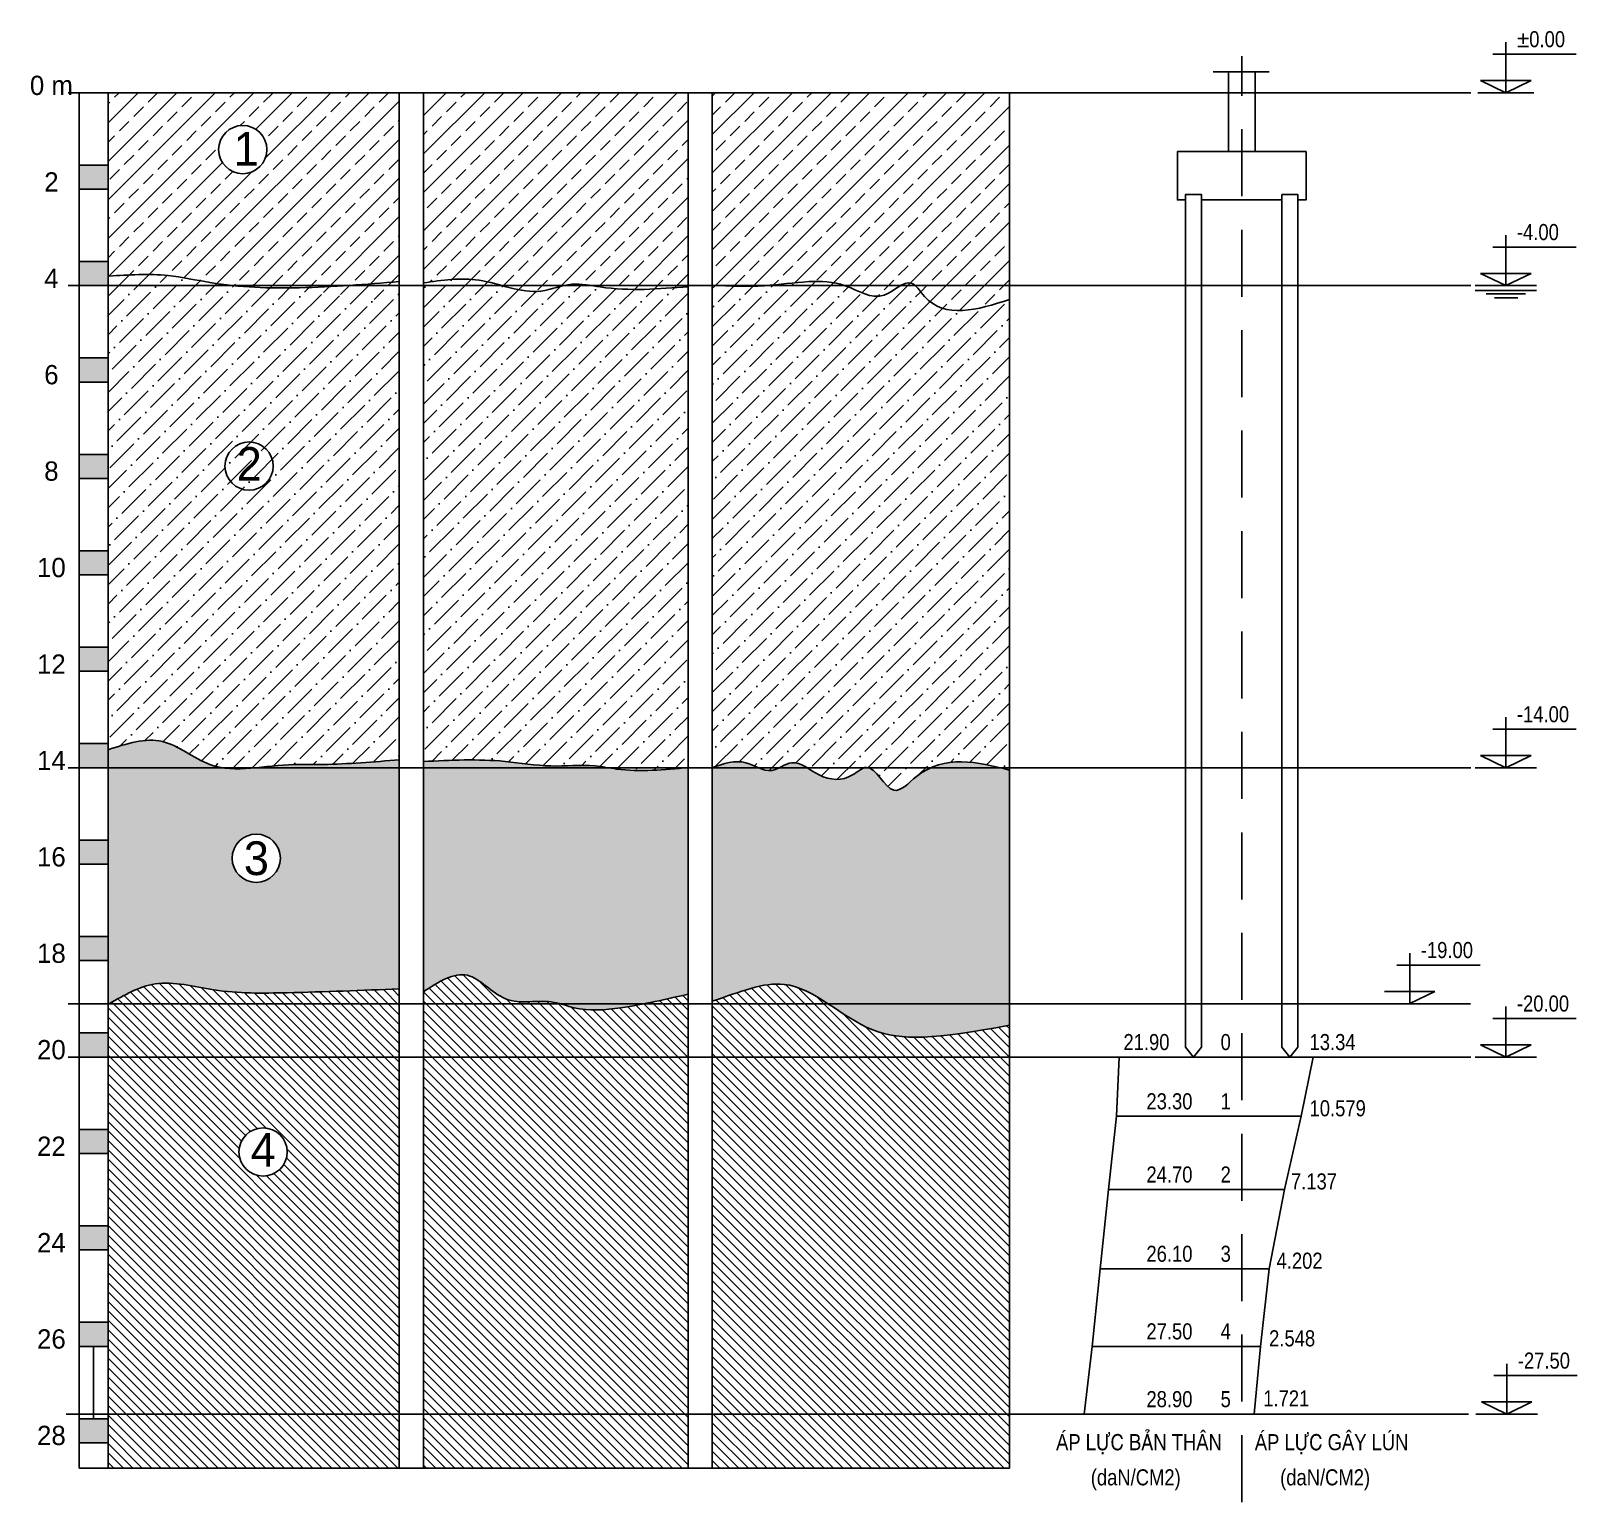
# Model space of a CAD drawing. Extents: x 394 to 18449, y -3793 to 677.
# Drawn here: x 9897.5 to 10186.2, y -1306.9 to -1032.3 of the extents above; entities that cross this region are included whole.
import ezdxf

# ---------------------------------------------------------------- set-up
doc = ezdxf.new("R2010")
doc.units = 0
doc.header["$MEASUREMENT"] = 0
doc.linetypes.add('CENTER2', pattern=[1.125, 0.75, -0.125, 0.125, -0.125])
doc.linetypes.add('HIDDEN', pattern=[0.375, 0.25, -0.125])
for name, color, linetype in [('BAO', 3, 'CONTINUOUS'), ('DUT', 7, 'CENTER2'), ('HATCH', 5, 'CONTINUOUS'), ('TEXT', 7, 'CONTINUOUS'), ('TUONG', 7, 'CONTINUOUS')]:
    doc.layers.add(name, color=color, linetype=linetype)
doc.styles.add('DIM-NEW', font='VHELVCN.TTF')

msp = doc.modelspace()

# ---------------------------------------------------------------- texts
at = {"layer": 'TEXT', "style": 'DIM-NEW'}
for s, p in [('%%p0.00', (10174.955, -1035.361)), ('-4.00', (10174.955, -1071.361)), ('-14.00', (10174.955, -1161.361)), ('-19.00', (10157.012, -1205.382)), ('-20.00', (10174.955, -1215.361)), ('21.90', (10101.5, -1222.556)), ('0', (10119.636, -1222.556)), ('13.34', (10136.24, -1222.556)), ('23.30', (10105.79, -1233.616)), ('1', (10119.636, -1233.616)), ('10.579', (10136.24, -1234.911)), ('24.70', (10105.79, -1247.27)), ('2', (10119.636, -1247.27)), ('7.137', (10132.762, -1248.566)), ('26.10', (10105.79, -1262.069)), ('3', (10119.636, -1262.069)), ('4.202', (10130.08, -1263.365)), ('27.50', (10105.79, -1276.556)), ('4', (10119.636, -1276.556)), ('2.548', (10128.689, -1277.852)), ('-27.50', (10175.118, -1282.011)), ('28.90', (10105.79, -1289.206)), ('5', (10119.636, -1289.206)), ('1.721', (10127.596, -1289.074)), ('AÙP LÖÏC BAÛN THAÂN', (10088.927, -1297.24)), ('AÙP LÖÏC GAÂY LUÙN', (10126.022, -1297.24)), ('(daN/CM2)', (10095.399, -1303.804)), ('(daN/CM2)', (10130.75, -1303.804))]:
    msp.add_text(s, height=3, dxfattribs=at).set_placement(p)
at = {"layer": 'TEXT', "color": 7, "linetype": 'Continuous', "ltscale": 100, "attachment_point": 5}
for s, insert, char_height, width in [('0 m', (9901.372, -1042.502), 3.6, 10.3525), ('1', (9937.74, -1054.341), 6.3, 11.10195), ('2', (9901.372, -1060.502), 3.6, 10.3525), ('4', (9901.372, -1078.502), 3.6, 10.3525), ('6', (9901.372, -1096.502), 3.6, 10.3525), ('2', (9938.298, -1113.143), 6.3, 11.10195), ('8', (9901.372, -1114.502), 3.6, 10.3525), ('10', (9901.372, -1132.502), 3.6, 10.3525), ('12', (9901.372, -1150.502), 3.6, 10.3525), ('14', (9901.372, -1168.502), 3.6, 10.3525), ('16', (9901.372, -1186.502), 3.6, 10.3525), ('3', (9939.639, -1186.779), 6.3, 11.10195), ('18', (9901.372, -1204.502), 3.6, 10.3525), ('20', (9901.372, -1222.502), 3.6, 10.3525), ('4', (9940.907, -1241.173), 6.3, 11.10195), ('22', (9901.372, -1240.502), 3.6, 10.3525), ('24', (9901.372, -1258.502), 3.6, 10.3525), ('26', (9901.372, -1276.502), 3.6, 10.3525), ('28', (9901.372, -1294.502), 3.6, 10.3525)]:
    msp.add_mtext(s, dxfattribs=dict(at, insert=insert, char_height=char_height, width=width))

# ---------------------------------------------------------------- hatches: boundary and pattern name
at = {"layer": 'HATCH', "linetype": 'Continuous', "ltscale": 50}
h = msp.add_hatch(dxfattribs=at)
h.set_pattern_fill('ANSI33', color=5, scale=0.8, style=0)
h.set_pattern_definition([(45, (9879.027, -1369.7916), (-3.5921, 3.5921), []), (45, (9882.619, -1369.7916), (-3.5921, 3.5921), [2.54, -1.27])])
edge = h.paths.add_edge_path()
edge.add_line((9966.322, -1043.852), (9911.948, -1043.852))
edge.add_line((9911.948, -1043.852), (9911.948, -1078.09))
edge.add_line((9911.948, -1078.09), (9912.144, -1078.09))
edge.add_spline(control_points=[(9912.144, -1078.09), (9915.801, -1077.819), (9922.107, -1077.352), (9934.129, -1080.372), (9945.731, -1078.168), (9966.322, -1085.31), (9966.322, -1079.089)], knot_values=[0, 0, 0, 0, 1100.0183158, 1896.5247992, 3568.9928135, 5435.2237238, 5435.2237238, 5435.2237238, 5435.2237238], degree=3, periodic=0)
edge.add_line((9966.322, -1079.089), (9966.322, -1043.852))
h.paths.add_polyline_path([(9932.592, -1054.471, -1), (9941.592, -1054.471, -1)], flags=16)
edge = h.paths.add_edge_path()
edge.add_line((9970.822, -1043.852), (9970.822, -1079.338))
edge.add_spline(control_points=[(9970.822, -1079.338), (9974.292, -1078.835), (9981.678, -1077.765), (9990.896, -1082.299), (9998.318, -1079.02), (10007.534, -1081.062), (10014.776, -1080.49), (10020.25, -1080.057)], knot_values=[0, 0, 0, 0, 1039.6718461, 2213.0081896, 2804.4924174, 3334.6217652, 4977.1490193, 4977.1490193, 4977.1490193, 4977.1490193], degree=3, periodic=0)
edge.add_line((10020.25, -1080.057), (10020.25, -1043.852))
edge.add_line((10020.25, -1043.852), (9970.822, -1043.852))
edge = h.paths.add_edge_path()
edge.add_line((10024.75, -1043.852), (10024.75, -1079.784))
edge.add_spline(control_points=[(10024.75, -1079.784), (10027.995, -1079.93), (10034.019, -1080.201), (10042.25, -1078.907), (10049.818, -1079.158), (10056.156, -1083.768), (10061.617, -1077.648), (10066.85, -1086.628), (10074.22, -1084.343), (10080.243, -1082.475)], knot_values=[0, 0, 0, 0, 971.8304736, 1804.5590382, 2487.257657, 3236.9437478, 3788.0228912, 4143.2702773, 5731.3356311, 5731.3356311, 5731.3356311, 5731.3356311], degree=3, periodic=0)
edge.add_line((10080.243, -1082.475), (10080.243, -1043.852))
edge.add_line((10080.243, -1043.852), (10024.75, -1043.852))
h.paths.add_polyline_path([(9933.91, -1049.616), (9941.57, -1049.616), (9941.57, -1059.066), (9933.91, -1059.066)], flags=24)
at = {"layer": 'HATCH', "ltscale": 100}
h = msp.add_hatch(color=256, dxfattribs=at)
h.paths.add_polyline_path([(9906.548, -1057.352), (9906.548, -1061.852), (9911.948, -1061.852), (9911.948, -1057.352)])
h.paths.add_polyline_path([(9906.548, -1079.852), (9911.948, -1079.852), (9911.948, -1075.352), (9906.548, -1075.352)])
h.paths.add_polyline_path([(9906.548, -1093.352), (9906.548, -1097.852), (9911.948, -1097.852), (9911.948, -1093.352)])
h.paths.add_polyline_path([(9906.548, -1111.352), (9906.548, -1115.852), (9911.948, -1115.852), (9911.948, -1111.352)])
at = {"layer": 'HATCH', "linetype": 'Continuous', "ltscale": 50}
h = msp.add_hatch(dxfattribs=at)
h.set_pattern_fill('ANSI36', color=5, scale=0.8, style=0)
h.set_pattern_definition([(45, (9879.0269, -1369.7916), (1.347038, 4.93914), [6.35, -1.27, 0, -1.27])])
edge = h.paths.add_edge_path()
edge.add_spline(control_points=[(9966.322, -1079.089), (9966.322, -1085.31), (9945.731, -1078.168), (9934.129, -1080.372), (9922.107, -1077.352), (9915.801, -1077.819), (9912.144, -1078.09)], knot_values=[0, 0, 0, 0, 1866.2286637, 3538.6966779, 4335.2031614, 5435.2214772, 5435.2214772, 5435.2214772, 5435.2214772], degree=3, periodic=0)
edge.add_line((9912.144, -1078.09), (9911.948, -1078.09))
edge.add_line((9911.948, -1078.09), (9911.948, -1166.488))
edge.add_spline(control_points=[(9911.948, -1166.488), (9915.435, -1165.352), (9922.252, -1163.131), (9932.292, -1172.032), (9942.053, -1169.15), (9949.054, -1169.246), (9955.649, -1169.269), (9961.553, -1168.764), (9966.322, -1168.356)], knot_values=[0, 0, 0, 0, 1026.5051945, 2006.9758431, 3573.1029249, 3772.4282644, 4114.1287932, 5549.0963304, 5549.0963304, 5549.0963304, 5549.0963304], degree=3, periodic=0)
edge.add_line((9966.322, -1168.356), (9966.322, -1079.089))
edge = h.paths.add_edge_path()
edge.add_spline(control_points=[(10020.25, -1080.057), (10014.776, -1080.49), (10007.534, -1081.062), (9998.318, -1079.02), (9990.896, -1082.299), (9981.678, -1077.765), (9974.292, -1078.835), (9970.822, -1079.338)], knot_values=[0, 0, 0, 0, 1642.5272541, 2172.656602, 2764.1408297, 3937.4771732, 4977.1490193, 4977.1490193, 4977.1490193, 4977.1490193], degree=3, periodic=0)
edge.add_line((9970.822, -1079.338), (9970.822, -1168.696))
edge.add_spline(control_points=[(9970.822, -1168.696), (9975.913, -1168.44), (9983.873, -1168.04), (9994.467, -1169.936), (10001.476, -1169.1), (10009.923, -1170.804), (10015.761, -1170.241), (10020.25, -1169.807)], knot_values=[0, 0, 0, 0, 1523.5433015, 2382.0472701, 3207.8235169, 3610.5140945, 4951.4336438, 4951.4336438, 4951.4336438, 4951.4336438], degree=3, periodic=0)
edge.add_line((10020.25, -1169.807), (10020.25, -1080.057))
edge = h.paths.add_edge_path()
edge.add_spline(control_points=[(10024.75, -1169.786), (10026.852, -1169.085), (10030.633, -1167.823), (10035.513, -1171.535), (10040.107, -1167.56), (10044.659, -1172.077), (10050.041, -1172.431), (10054.633, -1167.929), (10058.011, -1176.586), (10066.43, -1166.859), (10074.202, -1168.79), (10080.243, -1170.291)], knot_values=[0, 0, 0, 0, 631.3555039, 1135.8994079, 1532.4660355, 2093.2782922, 2719.7291995, 3012.8370055, 3679.789465, 4177.7839788, 5916.5544536, 5916.5544536, 5916.5544536, 5916.5544536], degree=3, periodic=0)
edge.add_line((10080.243, -1170.291), (10080.243, -1082.475))
edge.add_spline(control_points=[(10080.243, -1082.475), (10074.22, -1084.343), (10066.85, -1086.628), (10061.617, -1077.648), (10056.156, -1083.768), (10049.818, -1079.158), (10042.25, -1078.907), (10034.019, -1080.201), (10027.995, -1079.93), (10024.75, -1079.784)], knot_values=[0, 0, 0, 0, 1588.0653538, 1943.3127399, 2494.3918833, 3244.0779741, 3926.7765929, 4759.5051575, 5731.3356311, 5731.3356311, 5731.3356311, 5731.3356311], degree=3, periodic=0)
edge.add_line((10024.75, -1079.784), (10024.75, -1169.786))
h.paths.add_polyline_path([(9934.623, -1108.418), (9941.973, -1108.418), (9941.973, -1117.868), (9934.623, -1117.868)], flags=24)
at = {"layer": 'HATCH', "ltscale": 100}
h = msp.add_hatch(color=256, dxfattribs=at)
h.paths.add_polyline_path([(9911.948, -1133.852), (9911.948, -1129.352), (9906.548, -1129.352), (9906.548, -1133.852)])
h.paths.add_polyline_path([(9911.948, -1151.852), (9911.948, -1147.352), (9906.548, -1147.352), (9906.548, -1151.852)])
h.paths.add_polyline_path([(9911.948, -1169.852), (9911.948, -1165.352), (9906.548, -1165.352), (9906.548, -1169.852)])
h.paths.add_polyline_path([(9911.948, -1187.852), (9911.948, -1183.352), (9906.548, -1183.352), (9906.548, -1187.852)])
h.paths.add_polyline_path([(9906.548, -1201.352), (9906.548, -1205.852), (9911.948, -1205.852), (9911.948, -1201.352)])
h.paths.add_polyline_path([(9906.548, -1219.352), (9906.548, -1223.852), (9911.948, -1223.852), (9911.948, -1219.352)])
h.paths.add_polyline_path([(9906.548, -1237.352), (9906.548, -1241.852), (9911.948, -1241.852), (9911.948, -1237.352)])
at = {"layer": 'HATCH', "linetype": 'Continuous', "ltscale": 50}
h = msp.add_hatch(dxfattribs=at)
h.set_pattern_fill('AR-SAND', color=5, scale=0.06, style=0)
h.set_pattern_definition([(37.5, (9380.4498, -1609.5616), (-0.096002, 2.9364794), [0, -2.31648, 0, -2.5908, 0, -2.4765]), (7.5, (9380.45, -1609.5616), (2.69714, 4.30095), [0, -1.24968, 0, -2.08788, 0, -0.8001]), (327.5, (9378.5753, -1609.5616), (4.745954, 0.008623), [0, -0.762, 0, -2.7432, 0, -3.5814]), (317.5, (9378.5753, -1609.5616), (4.581339, 1.337576), [0, -0.381, 0, -1.79832, 0, -2.0574])])
edge = h.paths.add_edge_path()
edge.add_spline(control_points=[(9966.322, -1168.356), (9961.553, -1168.764), (9955.649, -1169.269), (9949.054, -1169.246), (9942.053, -1169.15), (9932.292, -1172.032), (9922.252, -1163.131), (9915.435, -1165.352), (9911.948, -1166.488)], knot_values=[0, 0, 0, 0, 1434.9675372, 1776.668066, 1975.9934055, 3542.1204873, 4522.5911359, 5549.0963304, 5549.0963304, 5549.0963304, 5549.0963304], degree=3, periodic=0)
edge.add_line((9911.948, -1166.488), (9911.948, -1213.923))
edge.add_line((9911.948, -1213.923), (9912.144, -1213.923))
edge.add_spline(control_points=[(9912.144, -1213.923), (9914.948, -1212.295), (9921.048, -1208.754), (9932.641, -1212.056), (9947.755, -1211.864), (9959.323, -1211.406), (9966.322, -1211.129)], knot_values=[0, 0, 0, 0, 935.6283035, 2035.8015039, 3405.2974843, 5502.5601025, 5502.5601025, 5502.5601025, 5502.5601025], degree=3, periodic=0)
edge.add_line((9966.322, -1211.129), (9966.322, -1168.356))
h.paths.add_polyline_path([(9935.117, -1186.745, -1), (9944.117, -1186.745, -1)], flags=16)
edge = h.paths.add_edge_path()
edge.add_spline(control_points=[(10024.75, -1213.415), (10029.95, -1211.709), (10040.415, -1207.127), (10053.115, -1221.283), (10066.194, -1220.535), (10080.243, -1217.901)], knot_values=[0, 0, 0, 0, 1440.8001848, 3507.2279209, 5342.6785376, 5342.6785376, 5342.6785376, 5342.6785376], degree=3, periodic=0)
edge.add_line((10080.243, -1217.901), (10080.243, -1170.291))
edge.add_spline(control_points=[(10080.243, -1170.291), (10074.202, -1168.79), (10066.43, -1166.859), (10058.011, -1176.586), (10054.633, -1167.929), (10050.041, -1172.431), (10044.659, -1172.077), (10040.107, -1167.56), (10035.513, -1171.535), (10030.633, -1167.823), (10026.852, -1169.085), (10024.75, -1169.786)], knot_values=[0, 0, 0, 0, 1738.7704747, 2236.7649886, 2903.7174481, 3196.8252541, 3823.2761613, 4384.0884181, 4780.6550456, 5285.1989497, 5916.5544536, 5916.5544536, 5916.5544536, 5916.5544536], degree=3, periodic=0)
edge.add_line((10024.75, -1169.786), (10024.75, -1213.415))
edge = h.paths.add_edge_path()
edge.add_spline(control_points=[(10020.25, -1169.807), (10015.761, -1170.241), (10009.923, -1170.804), (10001.476, -1169.1), (9994.467, -1169.936), (9983.873, -1168.04), (9975.913, -1168.44), (9970.822, -1168.696)], knot_values=[0, 0, 0, 0, 1340.9195493, 1743.6101269, 2569.3863737, 3427.8903423, 4951.4336438, 4951.4336438, 4951.4336438, 4951.4336438], degree=3, periodic=0)
edge.add_line((9970.822, -1168.696), (9970.822, -1211.655))
edge.add_spline(control_points=[(9970.822, -1211.655), (9973.67, -1209.819), (9979.213, -1206.245), (9985.902, -1214.978), (9993.611, -1212.705), (10000.424, -1215.454), (10009.139, -1214.683), (10016.107, -1213.061), (10020.25, -1212.096)], knot_values=[0, 0, 0, 0, 878.2806673, 1709.48727, 2620.8665966, 3004.6573502, 3879.8884135, 5163.805421, 5163.805421, 5163.805421, 5163.805421], degree=3, periodic=0)
edge.add_line((10020.25, -1212.096), (10020.25, -1169.807))
h.paths.add_polyline_path([(9935.923, -1181.966), (9943.355, -1181.966), (9943.355, -1191.592), (9935.923, -1191.592)], flags=24)
h = msp.add_hatch(dxfattribs=at)
h.set_pattern_fill('ANSI31', color=5, scale=10, angle=90, style=0)
h.set_pattern_definition([(135, (848.403, 0), (-0.88388348, -0.88388348), [])])
edge = h.paths.add_edge_path()
edge.add_spline(control_points=[(9966.322, -1211.129), (9959.323, -1211.406), (9947.755, -1211.864), (9932.641, -1212.056), (9921.048, -1208.754), (9914.948, -1212.295), (9912.144, -1213.923)], knot_values=[0, 0, 0, 0, 2097.2626182, 3466.7585987, 4566.931799, 5502.5601025, 5502.5601025, 5502.5601025, 5502.5601025], degree=3, periodic=0)
edge.add_line((9911.948, -1214.036), (9911.948, -1300.602))
edge.add_line((9911.948, -1300.602), (9966.322, -1300.602))
edge.add_line((9966.322, -1300.602), (9966.322, -1211.129))
h.paths.add_polyline_path([(9936.385, -1241.572, -1), (9945.385, -1241.572, -1)], flags=16)
edge = h.paths.add_edge_path()
edge.add_line((9970.822, -1300.602), (10020.25, -1300.602))
edge.add_line((10020.25, -1300.602), (10020.25, -1212.096))
edge.add_spline(control_points=[(10020.25, -1212.096), (10016.107, -1213.061), (10009.139, -1214.683), (10000.424, -1215.454), (9993.611, -1212.705), (9985.902, -1214.978), (9979.213, -1206.245), (9973.67, -1209.819), (9970.822, -1211.655)], knot_values=[0, 0, 0, 0, 1283.9170075, 2159.1480708, 2542.9388244, 3454.318151, 4285.5247537, 5163.805421, 5163.805421, 5163.805421, 5163.805421], degree=3, periodic=0)
edge.add_line((9970.822, -1211.655), (9970.822, -1300.602))
edge = h.paths.add_edge_path()
edge.add_line((10024.75, -1300.602), (10080.243, -1300.602))
edge.add_line((10080.243, -1300.602), (10080.243, -1217.901))
edge.add_spline(control_points=[(10080.243, -1217.901), (10066.194, -1220.535), (10053.115, -1221.283), (10040.415, -1207.127), (10029.95, -1211.709), (10024.75, -1213.415)], knot_values=[0, 0, 0, 0, 1835.4506167, 3901.8783527, 5342.6785376, 5342.6785376, 5342.6785376, 5342.6785376], degree=3, periodic=0)
edge.add_line((10024.75, -1213.415), (10024.75, -1300.602))
h.paths.add_polyline_path([(9937.232, -1236.448), (9944.582, -1236.448), (9944.582, -1245.898), (9937.232, -1245.898)], flags=24)

# ---------------------------------------------------------------- linework, layer by layer
at = {"layer": 'BAO', "ltscale": 100}
for p, q in [((9906.548, -1043.852), (9911.948, -1043.852)), ((9906.548, -1043.852), (9906.548, -1300.602)), ((9911.948, -1043.852), (9966.322, -1043.852)), ((9911.948, -1043.852), (9911.948, -1300.602)), ((9966.322, -1043.852), (9966.322, -1300.602)), ((9970.822, -1043.852), (10020.25, -1043.852)), ((9970.822, -1043.852), (9970.822, -1300.602)), ((10020.25, -1043.852), (10020.25, -1300.602)), ((10024.75, -1043.852), (10024.75, -1300.602)), ((10024.75, -1043.852), (10080.243, -1043.852)), ((10080.243, -1300.602), (10080.243, -1043.852)), ((9906.548, -1057.352), (9911.948, -1057.352)), ((9906.548, -1061.852), (9911.948, -1061.852)), ((9906.548, -1075.352), (9911.948, -1075.352)), ((9906.548, -1079.852), (9911.948, -1079.852)), ((9906.548, -1093.352), (9911.948, -1093.352)), ((9906.548, -1097.852), (9911.948, -1097.852)), ((9906.548, -1111.352), (9911.948, -1111.352)), ((9906.548, -1115.852), (9911.948, -1115.852)), ((9906.548, -1129.352), (9911.948, -1129.352)), ((9906.548, -1133.852), (9911.948, -1133.852)), ((9906.548, -1147.352), (9911.948, -1147.352)), ((9906.548, -1151.852), (9911.948, -1151.852)), ((9906.548, -1165.352), (9911.948, -1165.352)), ((9906.548, -1169.852), (9911.948, -1169.852)), ((9906.548, -1183.352), (9911.948, -1183.352)), ((9906.548, -1187.852), (9911.948, -1187.852)), ((9906.548, -1201.352), (9911.948, -1201.352)), ((9906.548, -1205.852), (9911.948, -1205.852)), ((9906.548, -1219.352), (9911.948, -1219.352)), ((9906.548, -1223.852), (9911.948, -1223.852)), ((9906.548, -1237.352), (9911.948, -1237.352)), ((9906.548, -1241.852), (9911.948, -1241.852)), ((9906.548, -1255.352), (9911.948, -1255.352)), ((9906.548, -1259.852), (9911.948, -1259.852)), ((9906.548, -1273.352), (9911.948, -1273.352)), ((9906.548, -1277.852), (9911.948, -1277.852)), ((9906.548, -1291.352), (9911.948, -1291.352)), ((9906.548, -1295.852), (9911.948, -1295.852)), ((9906.548, -1300.602), (10080.243, -1300.602))]:
    msp.add_line(p, q, dxfattribs=at)
at = {"layer": 'BAO', "color": 3, "linetype": 'Continuous', "ltscale": 100}
msp.add_lwpolyline([(9912.144, -1078.09), (9911.948, -1078.09)], dxfattribs=at)
at = {"layer": 'BAO', "color": 3, "linetype": 'Continuous', "ltscale": 50}
for points in [[(9912.144, -1213.923), (9911.948, -1213.923)], [(9912.144, -1213.923), (9912.144, -1213.923)]]:
    msp.add_lwpolyline(points, dxfattribs=at)
at = {"layer": 'BAO', "ltscale": 100, "end_tangent": (0, 1)}
msp.add_spline([(9912.144, -1078.09), (9923.144, -1077.974), (9931.001, -1079.282), (9947.697, -1080.264), (9966.322, -1079.089)], degree=3, dxfattribs=at)
at = {"layer": 'BAO', "ltscale": 100}
for points in [[(9970.822, -1079.338), (9981.207, -1078.855), (9992.768, -1080.864), (9998.548, -1079.609), (10003.825, -1080.111), (10020.25, -1080.057)], [(10024.75, -1079.784), (10034.468, -1079.871), (10042.761, -1079.118), (10049.547, -1079.871), (10056.835, -1081.629), (10061.861, -1079.369), (10064.374, -1081.88), (10080.243, -1082.475)], [(9911.948, -1166.488), (9922.1, -1164.969), (9930.928, -1169.237), (9946.589, -1169.237), (9948.582, -1169.237), (9951.999, -1169.237), (9966.322, -1168.356)], [(9970.822, -1168.696), (9986.057, -1168.668), (9994.6, -1169.521), (10002.858, -1169.521), (10006.844, -1170.09), (10020.25, -1169.807)], [(10024.75, -1169.786), (10031.004, -1168.922), (10035.845, -1170.344), (10039.547, -1168.922), (10044.672, -1171.198), (10050.937, -1171.198), (10053.5, -1169.775), (10058.625, -1174.043), (10062.896, -1171.482), (10080.243, -1170.291)], [(9970.822, -1211.655), (9979.054, -1208.594), (9986.123, -1212.966), (9995.212, -1213.639), (9998.915, -1214.648), (10007.667, -1214.648), (10020.25, -1212.096)], [(9912.144, -1213.923), (9920.73, -1210.205), (9931.677, -1211.299), (9945.361, -1211.846), (9966.322, -1211.129)]]:
    msp.add_spline(points, degree=3, dxfattribs=at)
msp.add_open_spline([(10024.75, -1213.415), (10029.95, -1211.709), (10040.415, -1207.127), (10053.115, -1221.283), (10066.194, -1220.535), (10080.243, -1217.901)], degree=3, knots=[0, 0, 0, 0, 1440.8001848, 3507.2279209, 5342.6785376, 5342.6785376, 5342.6785376, 5342.6785376], dxfattribs=at)
at = {"layer": 'DUT', "color": 9, "linetype": 'HIDDEN', "ltscale": 50}
msp.add_line((10123.582, -1306.92), (10123.582, -1037.028), dxfattribs=at)
at = {"layer": 'HATCH', "color": 5, "linetype": 'Continuous', "ltscale": 100}
for points in [[(9906.548, -1255.352), (9911.948, -1255.352), (9906.548, -1259.852), (9911.948, -1259.852)], [(9906.548, -1273.352), (9911.948, -1273.352), (9906.548, -1277.852), (9911.948, -1277.852)], [(9906.548, -1291.352), (9911.948, -1291.352), (9906.548, -1295.852), (9911.948, -1295.852)]]:
    msp.add_solid(points, dxfattribs=at)
at = {"layer": 'TEXT', "color": 7, "linetype": 'Continuous', "ltscale": 100}
for centre in [(9937.092, -1054.471), (9938.276, -1113.542), (9939.617, -1186.745), (9940.885, -1241.572)]:
    msp.add_circle(centre, 4.5, dxfattribs=at)
at = {"layer": 'TUONG'}
for p, q in [((10172.882, -1034.44), (10172.882, -1043.852)), ((10170.474, -1036.657), (10186.022, -1036.657)), ((10118.247, -1039.925), (10128.723, -1039.925)), ((10121.082, -1039.925), (10121.082, -1054.852)), ((10126.082, -1039.925), (10126.082, -1054.852)), ((10172.882, -1043.852), (10168.161, -1041.578)), ((10168.161, -1041.578), (10172.882, -1041.578)), ((10172.882, -1043.852), (10177.604, -1041.578)), ((10177.604, -1041.578), (10172.882, -1041.578)), ((10172.882, -1041.578), (10172.882, -1043.852)), ((9904.523, -1043.852), (10166.346, -1043.852)), ((10167.631, -1043.852), (10178.134, -1043.852)), ((10172.882, -1070.44), (10172.882, -1079.852)), ((10170.474, -1072.657), (10186.022, -1072.657)), ((10172.882, -1079.852), (10168.161, -1077.578)), ((10168.161, -1077.578), (10172.882, -1077.578)), ((10172.882, -1079.852), (10177.604, -1077.578)), ((10177.604, -1077.578), (10172.882, -1077.578)), ((10172.882, -1077.578), (10172.882, -1079.852)), ((9904.523, -1079.852), (10166.346, -1079.852)), ((10167.13, -1079.852), (10178.635, -1079.852)), ((10167.13, -1080.781), (10178.635, -1080.781)), ((10169.225, -1081.401), (10176.558, -1081.401)), ((10170.759, -1082.13), (10175.098, -1082.13)), ((10170.474, -1162.657), (10186.022, -1162.657)), ((10172.882, -1160.44), (10172.882, -1169.852)), ((10168.161, -1167.578), (10172.882, -1167.578)), ((10172.882, -1169.852), (10168.161, -1167.578)), ((10172.882, -1167.578), (10172.882, -1169.852)), ((10177.604, -1167.578), (10172.882, -1167.578)), ((10172.882, -1169.852), (10177.604, -1167.578)), ((9904.523, -1169.852), (10166.346, -1169.852)), ((10167.13, -1169.852), (10178.635, -1169.852)), ((10154.939, -1204.461), (10154.939, -1213.873)), ((10152.531, -1206.677), (10168.079, -1206.677)), ((10150.218, -1211.599), (10154.939, -1211.599)), ((10154.939, -1213.873), (10159.661, -1211.599)), ((10159.661, -1211.599), (10154.939, -1211.599)), ((10154.939, -1211.599), (10154.939, -1213.873)), ((9904.489, -1213.923), (10166.312, -1213.923)), ((10172.882, -1214.44), (10172.882, -1223.852)), ((10170.474, -1216.657), (10186.022, -1216.657)), ((10114.582, -1223.852), (10113.082, -1221.993)), ((10114.582, -1223.852), (10116.082, -1221.993)), ((10132.582, -1223.852), (10131.082, -1221.993)), ((10132.582, -1223.852), (10134.082, -1221.993)), ((10172.882, -1223.852), (10168.161, -1221.578)), ((10168.161, -1221.578), (10172.882, -1221.578)), ((10172.882, -1223.852), (10177.604, -1221.578)), ((10177.604, -1221.578), (10172.882, -1221.578)), ((10172.882, -1221.578), (10172.882, -1223.852)), ((9904.523, -1223.852), (10166.346, -1223.852)), ((10123.582, -1223.852), (10100.682, -1223.852)), ((10123.582, -1223.852), (10136.922, -1223.852)), ((10167.13, -1223.852), (10178.635, -1223.852)), ((10123.582, -1234.911), (10100.182, -1234.911)), ((10123.582, -1234.911), (10134.694, -1234.911)), ((10123.582, -1248.566), (10098.682, -1248.566)), ((10123.582, -1248.566), (10131.546, -1248.566)), ((10123.582, -1263.365), (10097.182, -1263.365)), ((10123.582, -1263.365), (10128.718, -1263.365)), ((9909.248, -1277.852), (9909.248, -1291.352)), ((10123.582, -1277.852), (10095.682, -1277.852)), ((10123.582, -1277.852), (10127.09, -1277.852)), ((10173.046, -1281.09), (10173.046, -1290.501)), ((10170.637, -1283.306), (10186.186, -1283.306)), ((10168.325, -1288.227), (10173.046, -1288.227)), ((10173.046, -1290.501), (10168.325, -1288.227)), ((10173.046, -1288.227), (10173.046, -1290.501)), ((10177.767, -1288.227), (10173.046, -1288.227)), ((10173.046, -1290.501), (10177.767, -1288.227)), ((9904.1, -1290.501), (10165.923, -1290.501)), ((10123.582, -1290.501), (10094.182, -1290.501)), ((10123.582, -1290.501), (10125.876, -1290.501)), ((10167.294, -1290.501), (10178.798, -1290.501))]:
    msp.add_line(p, q, dxfattribs=at)
for points in [[(10134.082, -1063.852), (10135.582, -1063.852), (10135.582, -1054.852), (10111.582, -1054.852), (10111.582, -1063.852), (10113.082, -1063.852)], [(10116.082, -1221.993), (10116.082, -1062.852), (10113.082, -1062.852), (10113.082, -1221.993)], [(10116.082, -1063.852), (10125.082, -1063.852)], [(10125.082, -1063.852), (10131.082, -1063.852)], [(10134.082, -1221.993), (10134.082, -1062.852), (10131.082, -1062.852), (10131.082, -1221.993)], [(10100.682, -1223.852), (10100.182, -1234.911), (10098.682, -1248.566), (10097.182, -1263.365), (10095.682, -1277.852), (10094.182, -1290.501)], [(10136.922, -1223.852), (10134.694, -1234.911), (10131.546, -1248.566), (10128.718, -1263.365), (10127.09, -1277.852), (10125.876, -1290.501)]]:
    msp.add_lwpolyline(points, dxfattribs=at)
for points in [[(10168.161, -1041.578), (10172.882, -1041.578), (10172.882, -1043.852), (10168.161, -1041.578)], [(10168.161, -1077.578), (10172.882, -1077.578), (10172.882, -1079.852), (10168.161, -1077.578)], [(10168.161, -1167.578), (10172.882, -1167.578), (10172.882, -1169.852), (10168.161, -1167.578)], [(10150.218, -1211.599), (10154.939, -1211.599), (10154.939, -1213.873), (10150.218, -1211.599)], [(10168.161, -1221.578), (10172.882, -1221.578), (10172.882, -1223.852), (10168.161, -1221.578)], [(10168.325, -1288.227), (10173.046, -1288.227), (10173.046, -1290.501), (10168.325, -1288.227)]]:
    msp.add_solid(points, dxfattribs=at)

msp.set_redraw_order([(e.dxf.handle, doc.entitydb.next_handle()) for e in msp.query("TEXT MTEXT ATTDEF DIMENSION ARC_DIMENSION")])  # texts and dimensions are drawn at this point

doc.saveas('drawing.dxf')
